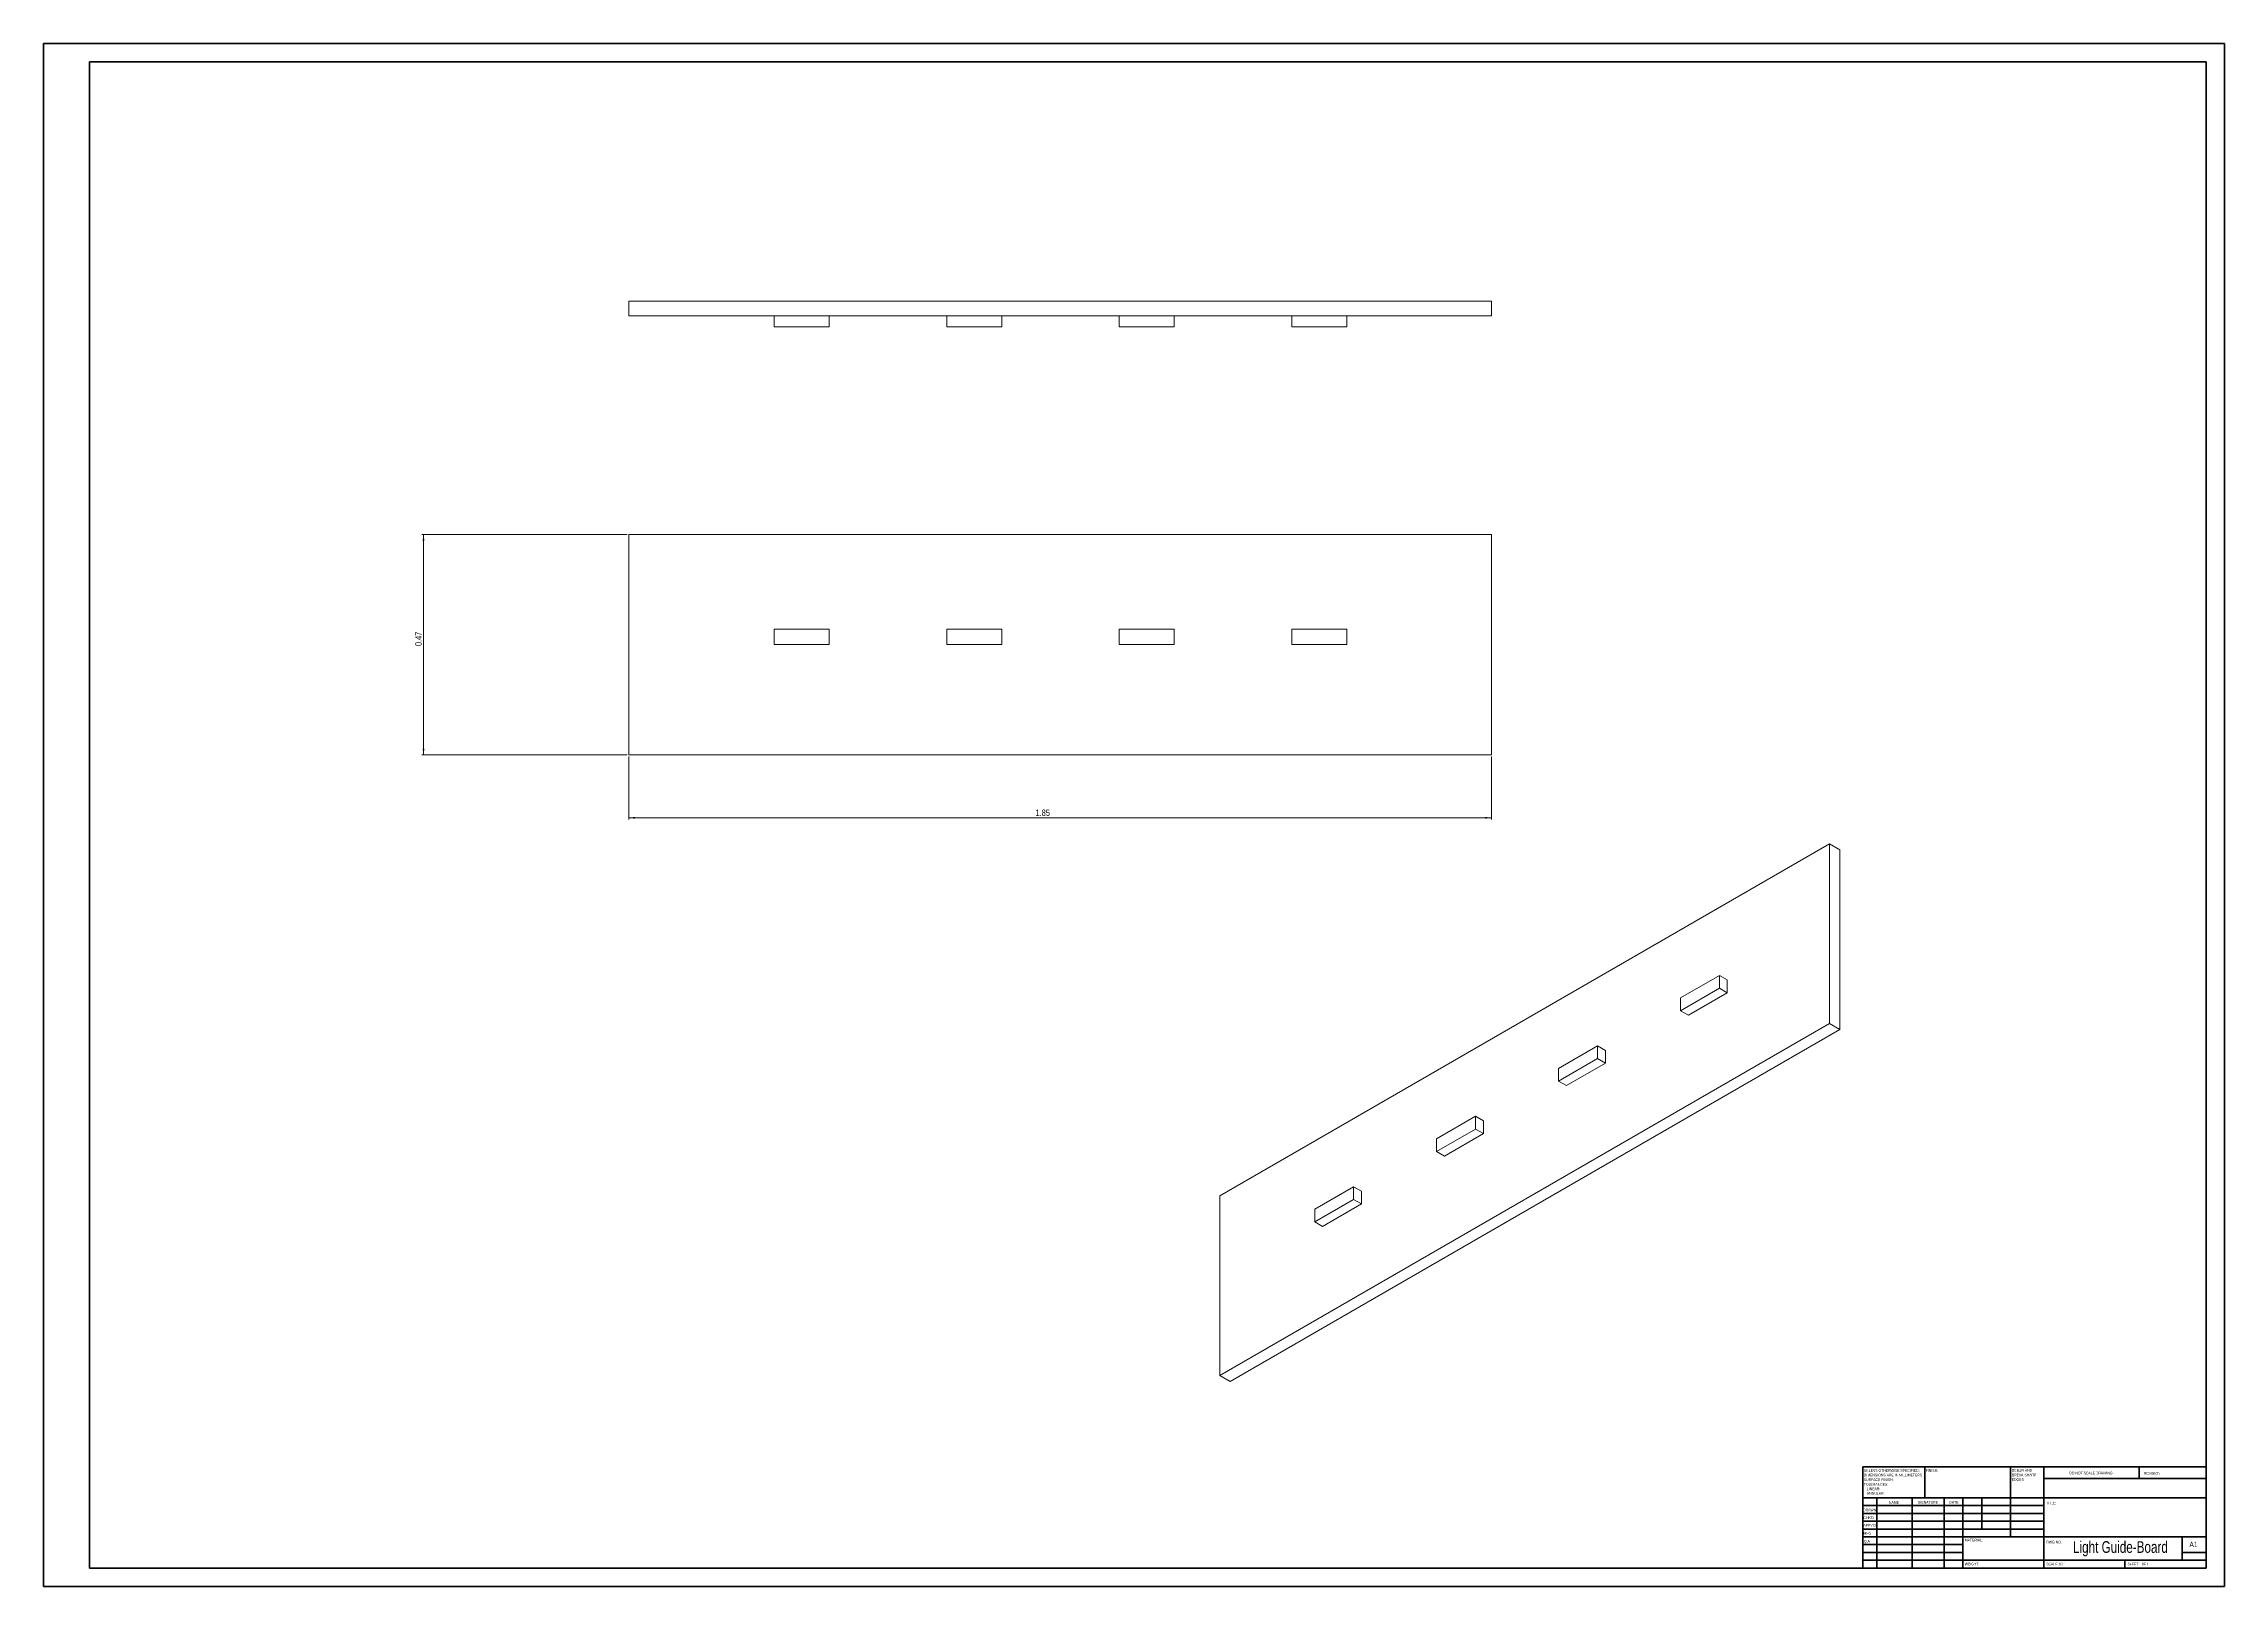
# Model space of a CAD drawing. Header units: inches. Extents: x 0 to 4.68, y 0 to 3.31.
import ezdxf

# ---------------------------------------------------------------- set-up
doc = ezdxf.new("R2010")
doc.units = ezdxf.units.IN
doc.header["$LTSCALE"] = 0.1
doc.header["$MEASUREMENT"] = 0
doc.styles.add('SLDTEXTSTYLE0', font='TXT', dxfattribs={"width": 0.75})
doc.styles.add('SLDTEXTSTYLE1', font='TXT', dxfattribs={"width": 0.6875})
doc.dimstyles.new('SLDDIMSTYLE0', dxfattribs={"dimtxt": 0.01378, "dimasz": 0.013, "dimexe": 0, "dimexo": 0.0625, "dimgap": 0.003445, "dimtad": 1, "dimrnd": 1e-09, "dimdsep": 46, "dimtxsty": 'SLDTEXTSTYLE0', "dimsah": 1, "dimcen": 0.09, "dimadec": 0, "dimazin": 2, "dimtfac": 1, "dimtofl": 0, "dimtmove": 0, "dimatfit": 3, "dimfxl": 1, "dimfrac": 2, "dimtolj": 1, "dimtzin": 12, "dimarcsym": 0})
doc.dimstyles.new('SLDDIMSTYLE1', dxfattribs={"dimtxt": 0.01378, "dimasz": 0.013, "dimexe": 0, "dimexo": 0.0625, "dimgap": 0.003445, "dimtad": 1, "dimrnd": 1e-09, "dimzin": 12, "dimdsep": 46, "dimtxsty": 'SLDTEXTSTYLE0', "dimsah": 1, "dimcen": 0.09, "dimadec": 0, "dimazin": 3, "dimtfac": 1, "dimtofl": 0, "dimtmove": 0, "dimatfit": 3, "dimfxl": 1, "dimfrac": 2, "dimtolj": 1, "dimtzin": 12, "dimarcsym": 0})

# ---------------------------------------------------------------- blocks, each defined once
blk = doc.blocks.new('SW_NOTE_0')
at = {"color": 0, "linetype": 'Continuous', "lineweight": 0, "attachment_point": 1, "style": 'SLDTEXTSTYLE0'}
for s, insert, char_height in [('DEBUR AND', (0, 0.0076), 0.00591), ('BREAK SHARP', (0, -0.0022), 0.005906), ('EDGES', (0, -0.0121), 0.00591)]:
    blk.add_mtext(s, dxfattribs=dict(at, insert=insert, char_height=char_height))
blk = doc.blocks.new('SW_NOTE_1')
at = {"color": 0, "linetype": 'Continuous', "lineweight": 0, "attachment_point": 1, "style": 'SLDTEXTSTYLE0'}
for s, insert, char_height in [('UNLESS OTHERWISE SPECIFIED:', (0, 0.0076), 0.005906), ('TOLERANCES:', (0, -0.0219), 0.005906), ('SURFACE FINISH:', (0, -0.0121), 0.005906), ('DIMENSIONS ARE IN MILLIMETERS', (0, -0.0022), 0.005906), ('ANGULAR:', (0.0066, -0.0416), 0.00591), ('LINEAR:', (0.0066, -0.0318), 0.00591)]:
    blk.add_mtext(s, dxfattribs=dict(at, insert=insert, char_height=char_height))
blk = doc.blocks.new('_D')
at = {"color": 7, "linetype": 'Continuous', "lineweight": 0}
for p, q in [((1.2528, 2.2582), (0.8119, 2.2582)), ((0.8158, 2.2582), (0.8158, 1.7858)), ((1.2528, 1.7858), (0.8119, 1.7858))]:
    blk.add_line(p, q, dxfattribs=at)
for points in [[(0.8158, 2.2582), (0.8138, 2.2452), (0.8178, 2.2452)], [(0.8158, 1.7858), (0.8178, 1.7988), (0.8138, 1.7988)]]:
    blk.add_solid(points, dxfattribs=at)
at = {"color": 7, "linetype": 'Continuous', "lineweight": 0, "insert": (0.798, 2.0189), "char_height": 0.01378, "attachment_point": 1, "rotation": 90, "style": 'SLDTEXTSTYLE0'}
blk.add_mtext('0.47', dxfattribs=at)
blk = doc.blocks.new('_D_1')
at = {"color": 7, "linetype": 'Continuous', "lineweight": 0}
for p, q in [((1.2567, 1.7819), (1.2567, 1.6464)), ((3.1079, 1.7819), (3.1079, 1.6464)), ((1.2567, 1.6504), (3.1079, 1.6504))]:
    blk.add_line(p, q, dxfattribs=at)
for points in [[(1.2567, 1.6504), (1.2697, 1.6484), (1.2697, 1.6524)], [(3.1079, 1.6504), (3.0949, 1.6524), (3.0949, 1.6484)]]:
    blk.add_solid(points, dxfattribs=at)
at = {"color": 7, "linetype": 'Continuous', "lineweight": 0, "insert": (2.1296, 1.6681), "char_height": 0.01378, "attachment_point": 1, "style": 'SLDTEXTSTYLE0'}
blk.add_mtext('1.85', dxfattribs=at)

msp = doc.modelspace()

# ---------------------------------------------------------------- linework, layer by layer
at = {"color": 7, "linetype": 'Continuous', "lineweight": 40}
for p, q in [((0.0003, 0.0008), (0.0003, 3.3119)), ((0.0003, 3.3119), (4.6814, 3.3119)), ((4.6814, 0.0008), (4.6814, 3.3119)), ((0.0987, 0.0402), (0.0987, 3.2725)), ((0.0987, 3.2725), (4.642, 3.2725)), ((4.642, 0.0402), (4.642, 3.2725)), ((3.905, 0.2577), (4.642, 0.2577)), ((3.905, 0.2577), (3.905, 0.0402)), ((4.0381, 0.1908), (4.0381, 0.2577)), ((4.2224, 0.2577), (4.2224, 0.1071)), ((4.294, 0.2577), (4.294, 0.0402)), ((4.4987, 0.2326), (4.4987, 0.2577)), ((4.642, 0.2577), (4.642, 0.0402)), ((4.642, 0.1908), (3.905, 0.1908)), ((3.9357, 0.1908), (3.9357, 0.0402)), ((4.0113, 0.1908), (4.0113, 0.0402)), ((4.0798, 0.1908), (4.0798, 0.0402)), ((4.12, 0.0402), (4.12, 0.1908)), ((4.1609, 0.1239), (4.1609, 0.1908)), ((4.642, 0.2326), (4.294, 0.2326)), ((4.294, 0.1741), (3.905, 0.1741)), ((4.294, 0.1573), (3.905, 0.1573)), ((4.294, 0.1406), (3.905, 0.1406)), ((4.294, 0.1239), (3.905, 0.1239)), ((4.12, 0.1071), (3.905, 0.1071)), ((4.12, 0.1071), (4.642, 0.1071)), ((4.5909, 0.0569), (4.5909, 0.1071)), ((4.12, 0.0904), (3.905, 0.0904)), ((4.12, 0.0737), (3.905, 0.0737)), ((3.905, 0.0569), (4.642, 0.0569)), ((4.468, 0.0402), (4.468, 0.0569)), ((4.642, 0.0737), (4.5909, 0.0737)), ((0.0003, 0.0008), (4.6814, 0.0008)), ((0.0987, 0.0402), (4.642, 0.0402))]:
    msp.add_line(p, q, dxfattribs=at)
at = {"color": 7, "linetype": 'Continuous', "lineweight": 15}
for p, q in [((1.2567, 2.7276), (1.2567, 2.7589)), ((3.1079, 2.7589), (1.2567, 2.7589)), ((3.1079, 2.7276), (1.2567, 2.7276)), ((1.5687, 2.7276), (1.5687, 2.704)), ((1.6868, 2.7276), (1.6868, 2.704)), ((1.9389, 2.7276), (1.9389, 2.704)), ((2.057, 2.7276), (2.057, 2.704)), ((2.3091, 2.7276), (2.3091, 2.704)), ((2.4273, 2.7276), (2.4273, 2.704)), ((2.6794, 2.7276), (2.6794, 2.704)), ((2.7975, 2.7276), (2.7975, 2.704)), ((3.1079, 2.7276), (3.1079, 2.7589)), ((1.5687, 2.704), (1.6868, 2.704)), ((1.9389, 2.704), (2.057, 2.704)), ((2.3091, 2.704), (2.4273, 2.704)), ((2.6794, 2.704), (2.7975, 2.704)), ((1.2567, 2.2582), (1.2567, 1.7858)), ((3.1079, 2.2582), (1.2567, 2.2582)), ((3.1079, 1.7858), (3.1079, 2.2582)), ((1.5687, 2.0555), (1.6868, 2.0555)), ((1.5687, 2.022), (1.5687, 2.0555)), ((1.6868, 2.022), (1.5687, 2.022)), ((1.6868, 2.0555), (1.6868, 2.022)), ((1.9389, 2.0555), (2.057, 2.0555)), ((1.9389, 2.022), (1.9389, 2.0555)), ((2.057, 2.022), (1.9389, 2.022)), ((2.057, 2.0555), (2.057, 2.022)), ((2.3091, 2.022), (2.3091, 2.0555)), ((2.3091, 2.0555), (2.4273, 2.0555)), ((2.4273, 2.022), (2.3091, 2.022)), ((2.4273, 2.0555), (2.4273, 2.022)), ((2.6794, 2.022), (2.6794, 2.0555)), ((2.6794, 2.0555), (2.7975, 2.0555)), ((2.7975, 2.022), (2.6794, 2.022)), ((2.7975, 2.0555), (2.7975, 2.022)), ((1.2567, 1.7858), (3.1079, 1.7858)), ((3.8339, 1.5946), (2.5249, 0.8389)), ((3.8339, 1.2088), (3.8339, 1.5946)), ((3.8339, 1.5946), (3.8559, 1.5818)), ((3.8559, 1.196), (3.8559, 1.5818)), ((3.5141, 1.2637), (3.5976, 1.3119)), ((3.6143, 1.3023), (3.5976, 1.3119)), ((3.5976, 1.3119), (3.5976, 1.2846)), ((3.5976, 1.2846), (3.5141, 1.2364)), ((3.6143, 1.275), (3.5308, 1.2268)), ((3.6143, 1.275), (3.5976, 1.2846)), ((3.6143, 1.3023), (3.6143, 1.275)), ((3.5141, 1.2364), (3.5141, 1.2637)), ((3.5308, 1.2268), (3.5141, 1.2364)), ((2.5249, 0.4531), (3.8339, 1.2088)), ((2.547, 0.4404), (3.8559, 1.196)), ((3.8339, 1.2088), (3.8559, 1.196)), ((3.2523, 1.1126), (3.3358, 1.1608)), ((3.3358, 1.1335), (3.2523, 1.0853)), ((3.3526, 1.1238), (3.269, 1.0756)), ((3.3358, 1.1608), (3.3358, 1.1335)), ((3.3526, 1.1512), (3.3358, 1.1608)), ((3.3526, 1.1238), (3.3358, 1.1335)), ((3.3526, 1.1512), (3.3526, 1.1238)), ((3.2523, 1.0853), (3.2523, 1.1126)), ((3.269, 1.0756), (3.2523, 1.0853)), ((2.9905, 0.9615), (3.0741, 1.0097)), ((3.0741, 1.0097), (3.0741, 0.9823)), ((3.0908, 1), (3.0741, 1.0097)), ((3.0908, 1), (3.0908, 0.9727)), ((3.0741, 0.9823), (2.9905, 0.9341)), ((2.9905, 0.9341), (2.9905, 0.9615)), ((3.0908, 0.9727), (3.0072, 0.9245)), ((3.0908, 0.9727), (3.0741, 0.9823)), ((3.0072, 0.9245), (2.9905, 0.9341)), ((2.7287, 0.8103), (2.8123, 0.8585)), ((2.8123, 0.8585), (2.8123, 0.8312)), ((2.829, 0.8489), (2.8123, 0.8585)), ((2.829, 0.8489), (2.829, 0.8216)), ((2.5249, 0.8389), (2.5249, 0.4531)), ((2.8123, 0.8312), (2.7287, 0.783)), ((2.7287, 0.783), (2.7287, 0.8103)), ((2.829, 0.8216), (2.7454, 0.7734)), ((2.829, 0.8216), (2.8123, 0.8312)), ((2.7454, 0.7734), (2.7287, 0.783)), ((2.5249, 0.4531), (2.547, 0.4404))]:
    msp.add_line(p, q, dxfattribs=at)

# ---------------------------------------------------------------- block references
at = {"color": 7, "linetype": 'Continuous', "lineweight": 0}
for name, p in [('SW_NOTE_1', (3.9074, 0.2449)), ('SW_NOTE_0', (4.2251, 0.2452))]:
    msp.add_blockref(name, p, dxfattribs=at)

# ---------------------------------------------------------------- texts
for s, insert, char_height, attachment_point, style in [('FINISH:', (4.0404, 0.2525), 0.00591, 1, 'SLDTEXTSTYLE0'), ('DO NOT SCALE DRAWING', (4.3484, 0.247), 0.005906, 1, 'SLDTEXTSTYLE0'), ('REVISION', (4.5087, 0.2463), 0.00591, 1, 'SLDTEXTSTYLE0'), ('DRAWN', (3.9059, 0.1679), 0.00591, 1, 'SLDTEXTSTYLE0'), ("CHK'D", (3.9067, 0.1511), 0.00591, 1, 'SLDTEXTSTYLE0'), ('NAME', (3.9614, 0.1839), 0.00591, 1, 'SLDTEXTSTYLE0'), ('SIGNATURE', (4.0233, 0.1842), 0.00591, 1, 'SLDTEXTSTYLE0'), ('DATE', (4.0909, 0.1842), 0.00591, 1, 'SLDTEXTSTYLE0'), ('TITLE:', (4.2986, 0.183), 0.00591, 1, 'SLDTEXTSTYLE0'), ("APPV'D", (3.9066, 0.135), 0.00591, 1, 'SLDTEXTSTYLE0'), ('MFG', (3.9068, 0.1179), 0.00591, 1, 'SLDTEXTSTYLE0'), ('Q.A', (3.9077, 0.1006), 0.00591, 1, 'SLDTEXTSTYLE0'), ('MATERIAL:', (4.1241, 0.1032), 0.00591, 1, 'SLDTEXTSTYLE0'), ('DWG NO.', (4.299, 0.0988), 0.00591, 1, 'SLDTEXTSTYLE0'), ('Light Guide-Board', (4.4583, 0.0978), 0.025, 2, 'SLDTEXTSTYLE0'), ('A1', (4.6063, 0.0965), 0.01146, 1, 'SLDTEXTSTYLE0'), ('WEIGHT:', (4.124, 0.0518), 0.0059, 1, 'SLDTEXTSTYLE0'), ('SCALE:10:1', (4.299, 0.0516), 0.00591, 1, 'SLDTEXTSTYLE0'), ('SHEET 1 OF 1', (4.4738, 0.0516), 0.005906, 1, 'SLDTEXTSTYLE1')]:
    msp.add_mtext(s, dxfattribs=dict(at, insert=insert, char_height=char_height, attachment_point=attachment_point, style=style))

# ---------------------------------------------------------------- dimensions: what is measured, and where the dimension line sits
dim = msp.add_linear_dim(base=(0.8158, 1.7858), p1=(1.2567, 2.2582), p2=(1.2567, 1.7858), angle=90, dimstyle='SLDDIMSTYLE0', dxfattribs=at)
dim.commit()
dim.dimension.update_dxf_attribs({"geometry": '_D', "text_midpoint": (0.8158, 2.0368), "dimtype": 160})
dim = msp.add_linear_dim(base=(3.1079, 1.6504), p1=(1.2567, 1.7858), p2=(3.1079, 1.7858), dimstyle='SLDDIMSTYLE1', dxfattribs=at)
dim.commit()
dim.dimension.update_dxf_attribs({"geometry": '_D_1', "text_midpoint": (2.1475, 1.6504), "dimtype": 160})

doc.saveas('drawing.dxf')
